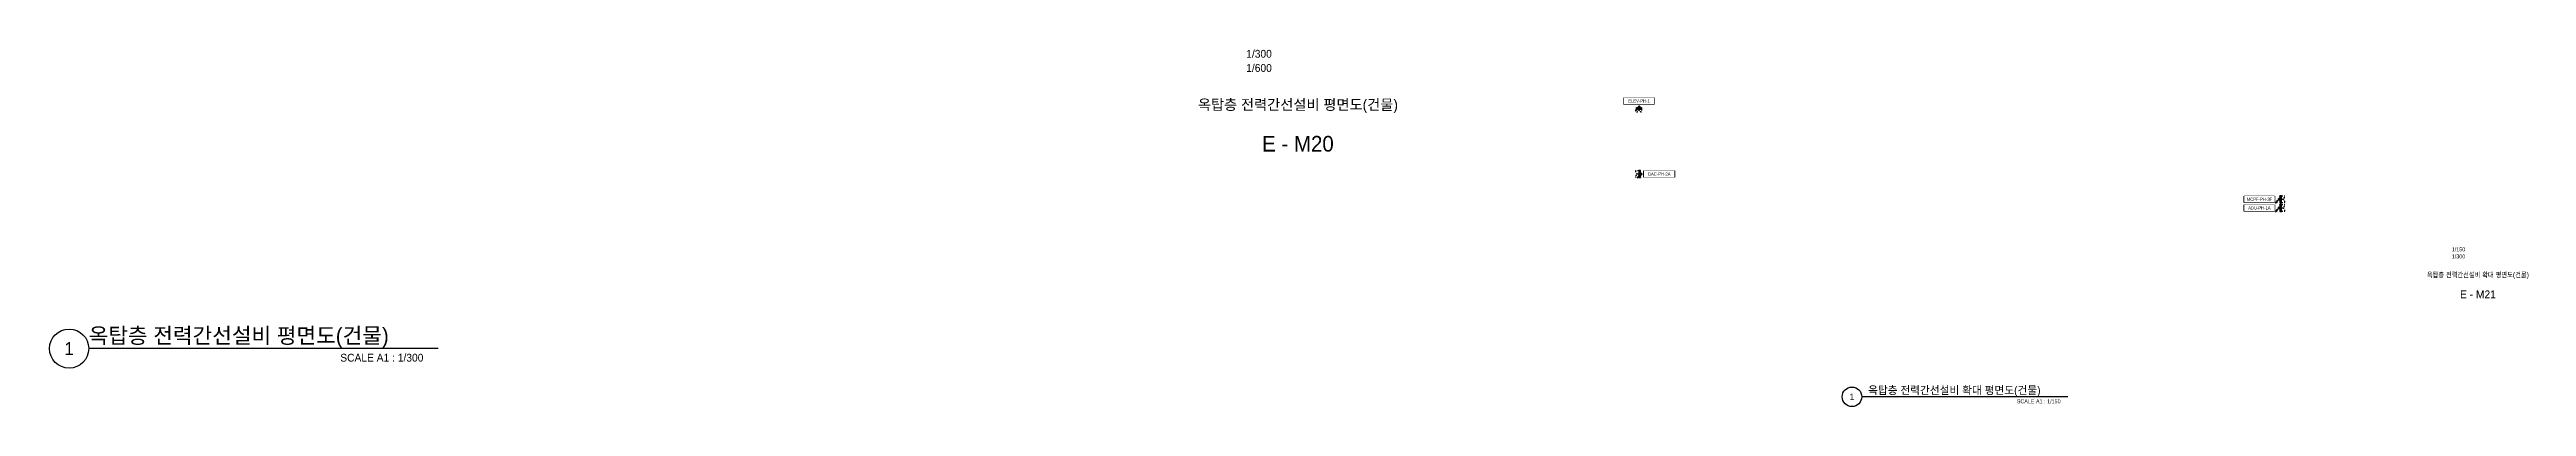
# Model space of a CAD drawing. Header units: millimetres. Extents: x -149088 to 500787, y -530175 to 1035835.
# Drawn here: x 89716 to 374504, y 895425 to 936548 of the extents above; entities that cross this region are included whole.
import ezdxf
from ezdxf.enums import TextEntityAlignment as Align

# ---------------------------------------------------------------- set-up
doc = ezdxf.new("R2010")
doc.units = ezdxf.units.MM
doc.header["$LTSCALE"] = 150
doc.linetypes.add('CONTINOUS', pattern=[0])
doc.linetypes.add('D1', pattern=[3, 1, -1, 1])
for name, color, linetype in [('------01 Distribution Panel', 3, 'Continuous'), ('------01 Motor Control Panel or Center', 4, 'Continuous'), ('------01 Motor Control Panel or Center_Fire', 232, 'Continuous'), ('-----00 LV_CABLE', 2, 'Continuous'), ('-----41 Drawing Title', 2, 'Continuous'), ('-----42 Drawing Number', 2, 'Continuous'), ('-----43 Drawing Scale', 3, 'Continuous')]:
    doc.layers.add(name, color=color, linetype=linetype)
doc.styles.add('ELEC', font='')
doc.styles.get('ELEC').set_extended_font_data('Dotum')

msp = doc.modelspace()

# ---------------------------------------------------------------- texts
at = {"layer": '-----41 Drawing Title', "style": 'ELEC'}
msp.add_text('옥탑층 전력간선설비 평면도(건물)', height=1200, dxfattribs=at).set_placement((233250, 930190), align=Align.MIDDLE_CENTER)
at = {"layer": '-----41 Drawing Title', "style": 'ELEC', "width": 0.85}
msp.add_text('옥탑층 전력간선설비 확대 평면도(건물)', height=600, dxfattribs=at).set_placement((368925, 910595), align=Align.MIDDLE_CENTER)
at = {"layer": '-----41 Drawing Title', "color": 7, "style": 'ELEC'}
for height, p in [(1500, (91966, 902100)), (750, (296948, 896550))]:
    msp.add_text('1', height=height, dxfattribs=at).set_placement(p, align=Align.MIDDLE)
at = {"layer": '-----41 Drawing Title', "color": 2, "style": 'ELEC'}
for s, height, p in [('옥탑층 전력간선설비 평면도(건물)', 1800, (94216, 903600)), ('옥탑층 전력간선설비 확대 평면도(건물)', 900, (298802, 897300))]:
    msp.add_text(s, height=height, dxfattribs=at).set_placement(p, align=Align.MIDDLE_LEFT)
at = {"layer": '-----41 Drawing Title', "style": 'ELEC'}
for s, height, p in [('SCALE A1 : 1/300', 900, (132700, 900600)), ('SCALE A1 : 1/150', 450, (320944, 895800))]:
    msp.add_text(s, height=height, dxfattribs=at).set_placement(p, align=Align.RIGHT)
at = {"layer": '-----42 Drawing Number', "style": 'ELEC'}
for s, height, p in [('E - M20', 1800, (233250, 925690)), ('E - M21', 900, (368925, 908345))]:
    msp.add_text(s, height=height, dxfattribs=at).set_placement(p, align=Align.MIDDLE_CENTER)
at = {"layer": '-----43 Drawing Scale', "style": 'ELEC'}
for s, height, p in [('1/300', 900, (228779, 936050)), ('1/600', 900, (228779, 934420)), ('1/150', 450, (366690, 913525)), ('1/150', 450, (366690, 913525)), ('1/300', 450, (366690, 912710)), ('1/300', 450, (366690, 912710))]:
    msp.add_text(s, height=height, dxfattribs=at).set_placement(p, align=Align.MIDDLE_CENTER)

# ---------------------------------------------------------------- blocks, each defined once
blk = doc.blocks.new('MCP_EQUIPMENT-2')
for p, q in [((200, 400), (0, -400)), ((200, -400), (0, 400))]:
    blk.add_line(p, q)
at = {"color": 1, "linetype": 'D1'}
for p, q in [((200, 380), (580, 380)), ((200, -380), (580, -380))]:
    blk.add_line(p, q, dxfattribs=at)
blk.add_lwpolyline([(200, 400), (0, 400), (0, -400), (200, -400)], close=True)
for centre, start, end in [((200, 380), 270, 0), ((200, -380), 0, 90)]:
    blk.add_arc(centre, 380, start, end, dxfattribs=at)
blk = doc.blocks.new('O01')
blk.add_hatch(color=256).paths.add_polyline_path([(-149, -218), (-218, -149), (-368, -368)])
blk.add_line((-46, -46), (-184, -184))
blk.add_lwpolyline([(-368, -368), (-149, -218), (-218, -149), (-368, -368)])
blk.add_circle((0, 0), 65)
for p in [(-65, 0), (-65, 0), (0, 65), (0, 65), (65, 0), (65, 0), (0, -65), (0, -65)]:
    blk.add_point(p)
blk = doc.blocks.new('PNL3')
at = {"color": 1, "linetype": 'D1'}
for p, q in [((-200, 280), (-480, 280)), ((-200, -280), (-480, -280))]:
    blk.add_line(p, q, dxfattribs=at)
for p, q in [((-200, 276), (0, 76)), ((-200, 205), (0, 5)), ((-200, 135), (0, -65)), ((-200, 64), (0, -136)), ((-153, 300), (0, 147)), ((-83, 300), (0, 217)), ((-200, -7), (0, -207)), ((-200, -78), (0, -278)), ((-200, -148), (-48, -300)), ((-200, -219), (-119, -300))]:
    blk.add_line(p, q)
blk.add_lwpolyline([(0, -300), (-200, -300), (-200, 300), (0, 300)], close=True)
for centre, start, end in [((-200, 280), 180, 270), ((-200, -280), 90, 180)]:
    blk.add_arc(centre, 280, start, end, dxfattribs=at)
blk = doc.blocks.new('11')
at = {"linetype": 'D1'}
h = blk.add_hatch(color=256, dxfattribs=at)
edge = h.paths.add_edge_path()
edge.add_arc((0, 0), 75, 0, 360)
blk.add_circle((0, 0), 75, dxfattribs=at)
for p in [(-75, 0), (0, 75), (75, 0), (0, -75)]:
    blk.add_point(p, dxfattribs=at)

# ---------------------------------------------------------------- linework, layer by layer
at = {"layer": '------01 Distribution Panel', "linetype": 'CONTINOUS'}
msp.add_lwpolyline([(274224, 930990), (274224, 930250), (270721, 930250), (270721, 930990)], close=True, dxfattribs=at)
at = {"layer": '------01 Motor Control Panel or Center', "linetype": 'CONTINOUS'}
msp.add_lwpolyline([(276533, 922570), (276533, 921830), (273030, 921830), (273030, 922570)], close=True, dxfattribs=at)
at = {"layer": '------01 Motor Control Panel or Center', "linetype": 'CONTINOUS', "elevation": 0}
msp.add_lwpolyline([(345550, 918670), (345550, 917930), (342047, 917930), (342047, 918670)], close=True, dxfattribs=at)
at = {"layer": '-----41 Drawing Title', "color": 7}
for p, q in [((134384, 902100), (94216, 902100)), ((321786, 896550), (298073, 896550))]:
    msp.add_line(p, q, dxfattribs=at)
for centre, radius in [((91966, 902100), 2250), ((296948, 896550), 1125)]:
    msp.add_circle(centre, radius, dxfattribs=at)

msp.set_redraw_order([(e.dxf.handle, doc.entitydb.next_handle()) for e in msp.query("TEXT MTEXT ATTDEF DIMENSION ARC_DIMENSION")])  # texts and dimensions are drawn at this point

# ---------------------------------------------------------------- next in the draw order: wipeouts: each hides what was drawn before it
msp.add_wipeout([(270721, 930990), (274224, 930990), (274224, 930250), (270721, 930250)]).dxf.layer = '------01 Distribution Panel'
at = {"color": 1}
for points in [[(273030, 922570), (276533, 922570), (276533, 921830), (273030, 921830)], [(342047, 918670), (345550, 918670), (345550, 917930), (342047, 917930)]]:
    msp.add_wipeout(points, dxfattribs=at).dxf.layer = '------01 Motor Control Panel or Center'

# ---------------------------------------------------------------- next in the draw order: linework, layer by layer
at = {"layer": '------01 Motor Control Panel or Center_Fire', "linetype": 'CONTINOUS', "elevation": 0}
msp.add_lwpolyline([(345550, 919670), (345550, 918930), (342047, 918930), (342047, 919670)], close=True, dxfattribs=at)
at = {"layer": '-----00 LV_CABLE', "linetype": 'D1'}
for centre, start, end in [((272532, 929839), 283.39653, 78.53459), ((272619, 922257), 13.39653, 168.53459)]:
    msp.add_arc(centre, 91.1, start, end, dxfattribs=at)

# ---------------------------------------------------------------- next in the draw order: block references
at = {"layer": '------01 Distribution Panel', "rotation": 89.99999999999993}
msp.add_blockref('PNL3', (272472, 929850), dxfattribs=at)
at = {"layer": '------01 Motor Control Panel or Center', "rotation": 180}
msp.add_blockref('MCP_EQUIPMENT-2', (272630, 922200), dxfattribs=at)
at = {"layer": '------01 Motor Control Panel or Center'}
msp.add_blockref('MCP_EQUIPMENT-2', (346150, 918300), dxfattribs=at)
at = {"layer": '------01 Motor Control Panel or Center_Fire'}
msp.add_blockref('MCP_EQUIPMENT-2', (346150, 919300), dxfattribs=at)
at = {"layer": '-----00 LV_CABLE', "linetype": 'D1', "xscale": 1.2, "yscale": 1.2, "zscale": 1.2}
for p in [(272472, 929928), (272708, 922200), (346072, 919300)]:
    msp.add_blockref('O01', p, dxfattribs=at)
at = {"layer": '-----00 LV_CABLE', "linetype": 'D1'}
msp.add_blockref('11', (272472, 929750), dxfattribs=at)
at = {"layer": '-----00 LV_CABLE', "linetype": 'D1', "xscale": -1}
msp.add_blockref('11', (272530, 922200), dxfattribs=at)

# ---------------------------------------------------------------- next in the draw order: texts
at = {"layer": '------01 Distribution Panel', "linetype": 'CONTINOUS', "style": 'ELEC', "width": 0.8}
msp.add_text('ELEV-PH-1', height=375, dxfattribs=at).set_placement((272472, 930620), align=Align.MIDDLE)
at = {"layer": '------01 Motor Control Panel or Center', "linetype": 'CONTINOUS', "style": 'ELEC', "width": 0.8}
msp.add_text('OAC-PH-2A', height=375, dxfattribs=at).set_placement((274782, 922200), align=Align.MIDDLE)

# ---------------------------------------------------------------- next in the draw order: wipeouts: each hides what was drawn before it
msp.add_wipeout([(342047, 919670), (345550, 919670), (345550, 918930), (342047, 918930)]).dxf.layer = '------01 Motor Control Panel or Center_Fire'

# ---------------------------------------------------------------- next in the draw order: linework, layer by layer
at = {"layer": '-----00 LV_CABLE', "linetype": 'D1'}
for centre in [(346161, 919357), (346161, 918357)]:
    msp.add_arc(centre, 91.1, 11.46541, 166.60347, dxfattribs=at)

# ---------------------------------------------------------------- next in the draw order: block references
at = {"layer": '-----00 LV_CABLE', "linetype": 'D1', "xscale": 1.2, "yscale": 1.2, "zscale": 1.2}
msp.add_blockref('O01', (346072, 918300), dxfattribs=at)
at = {"layer": '-----00 LV_CABLE', "linetype": 'D1'}
for p in [(346250, 919300), (346250, 918300)]:
    msp.add_blockref('11', p, dxfattribs=at)

# ---------------------------------------------------------------- next in the draw order: texts
at = {"layer": '------01 Motor Control Panel or Center', "linetype": 'CONTINOUS', "style": 'ELEC', "width": 0.8}
msp.add_text('ADU-PH-1A', height=375, dxfattribs=at).set_placement((343798, 918300), align=Align.MIDDLE)
at = {"layer": '------01 Motor Control Panel or Center_Fire', "linetype": 'CONTINOUS', "style": 'ELEC', "width": 0.8}
msp.add_text('MCPF-PH-3F', height=375, dxfattribs=at).set_placement((343798, 919300), align=Align.MIDDLE)

doc.saveas('drawing.dxf')
